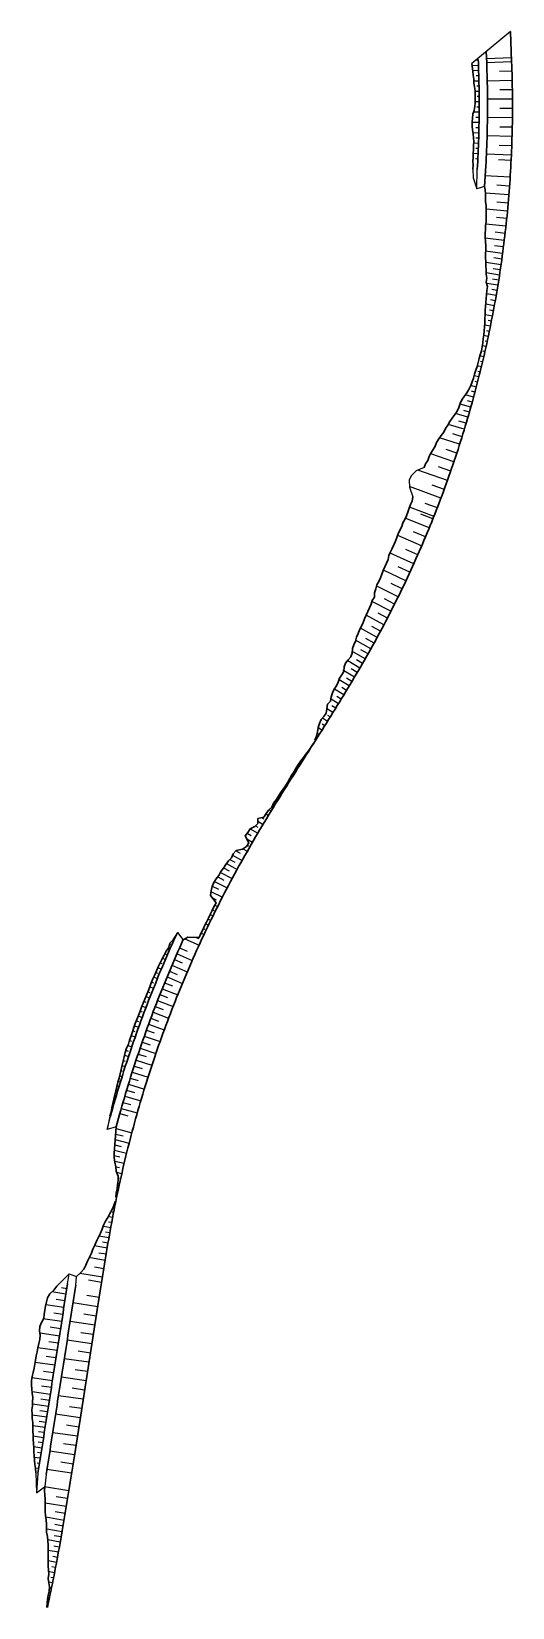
# Model space of a CAD drawing. Header units: metres. Extents: x 288738 to 324331, y 7399322 to 7465117.
# Drawn here: x 321166 to 321397, y 7407635 to 7408392 of the extents above; entities that cross this region are included whole.
import ezdxf

# ---------------------------------------------------------------- set-up
doc = ezdxf.new("R2010")
doc.units = ezdxf.units.M
doc.header["$LTSCALE"] = 10
for name, color, linetype in [('F-HZ-ATERRO-TALUDE', 110, 'Continuous'), ('F-HZ-MUROS', 210, 'Continuous'), ('F-HZ-PIANO-CORTE', 10, 'Continuous'), ('F-HZ-TALUDE', 2, 'Continuous')]:
    doc.layers.add(name, color=color, linetype=linetype)

msp = doc.modelspace()

# ---------------------------------------------------------------- linework, layer by layer
at = {"layer": 'F-HZ-ATERRO-TALUDE', "linetype": 'Continuous', "lineweight": -3}
for p, q in [((321380.175, 7408378.824), (321379.415, 7408378.791)), ((321396.16, 7408379.524), (321384.172, 7408378.999)), ((321380.292, 7408375.902), (321377.116, 7408375.781)), ((321380.374, 7408373.404), (321377.498, 7408373.308)), ((321380.192, 7408378.4), (321378.874, 7408378.344)), ((321396.234, 7408377.683), (321384.244, 7408377.199)), ((321396.389, 7408373.186), (321390.392, 7408372.994)), ((321380.511, 7408368.406), (321378.092, 7408368.348)), ((321380.452, 7408370.905), (321379.138, 7408370.867)), ((321380.565, 7408365.906), (321379.458, 7408365.885)), ((321396.509, 7408368.688), (321384.513, 7408368.406)), ((321396.591, 7408364.188), (321390.592, 7408364.098)), ((321380.643, 7408358.407), (321378.633, 7408358.398)), ((321380.601, 7408363.406), (321378.706, 7408363.38)), ((321380.646, 7408355.907), (321379.494, 7408355.907)), ((321380.629, 7408360.907), (321379.669, 7408360.898)), ((321396.636, 7408359.689), (321384.636, 7408359.609)), ((321380.582, 7408348.407), (321377.292, 7408348.456)), ((321380.637, 7408353.407), (321377.822, 7408353.421)), ((321380.614, 7408350.907), (321379.053, 7408350.922)), ((321396.612, 7408350.689), (321384.613, 7408350.811)), ((321396.643, 7408355.189), (321390.643, 7408355.199)), ((321380.48, 7408343.408), (321377.682, 7408343.477)), ((321380.534, 7408345.907), (321378.976, 7408345.938)), ((321380.407, 7408340.909), (321379.103, 7408340.947)), ((321396.438, 7408341.691), (321384.443, 7408342.015)), ((321396.544, 7408346.19), (321390.545, 7408346.301)), ((321380.13, 7408333.414), (321377.816, 7408333.516)), ((321380.329, 7408338.41), (321377.884, 7408338.494)), ((321380.231, 7408335.912), (321379.043, 7408335.959)), ((321396.114, 7408332.697), (321384.126, 7408333.223)), ((321396.295, 7408337.193), (321390.299, 7408337.406)), ((321380.008, 7408330.917), (321378.875, 7408330.972)), ((321395.991, 7408330.2), (321389.999, 7408330.491)), ((321395.533, 7408322.122), (321383.297, 7408322.903)), ((321395.244, 7408317.879), (321389.161, 7408318.316)), ((321394.919, 7408313.638), (321383.614, 7408314.541)), ((321394.235, 7408305.909), (321383.935, 7408306.882)), ((321394.59, 7408309.773), (321389.209, 7408310.241)), ((321393.496, 7408298.628), (321383.794, 7408299.678)), ((321393.105, 7408295.179), (321388.324, 7408295.728)), ((321393.877, 7408302.268), (321388.901, 7408302.772)), ((321392.698, 7408291.732), (321383.509, 7408292.848)), ((321392.312, 7408288.655), (321388.038, 7408289.199)), ((321391.907, 7408285.581), (321383.71, 7408286.673)), ((321391.146, 7408280.103), (321383.848, 7408281.152)), ((321391.532, 7408282.841), (321387.638, 7408283.38)), ((321390.408, 7408275.158), (321383.998, 7408276.141)), ((321390.018, 7408272.688), (321387.09, 7408273.151)), ((321390.78, 7408277.63), (321387.353, 7408278.139)), ((321388.794, 7408265.289), (321384.152, 7408266.09)), ((321389.624, 7408270.22), (321384.349, 7408271.079)), ((321389.211, 7408267.754), (321386.742, 7408268.168)), ((321387.918, 7408260.366), (321383.783, 7408261.12)), ((321387.457, 7408257.909), (321385.573, 7408258.262)), ((321388.357, 7408262.827), (321386.164, 7408263.217)), ((321386.027, 7408250.547), (321383.227, 7408251.111)), ((321386.996, 7408255.452), (321383.597, 7408256.104)), ((321386.512, 7408252.999), (321384.962, 7408253.304)), ((321385.012, 7408245.651), (321382.78, 7408246.123)), ((321384.483, 7408243.208), (321383.477, 7408243.425)), ((321385.52, 7408248.099), (321384.265, 7408248.358)), ((321382.845, 7408235.889), (321381.039, 7408236.306)), ((321383.951, 7408240.765), (321382.125, 7408241.169)), ((321383.401, 7408238.326), (321382.499, 7408238.53)), ((321381.694, 7408231.023), (321379.686, 7408231.507)), ((321381.099, 7408228.595), (321380.025, 7408228.859)), ((321382.272, 7408233.455), (321381.322, 7408233.679)), ((321379.254, 7408221.325), (321376.571, 7408222.025)), ((321380.497, 7408226.169), (321378.217, 7408226.74)), ((321379.88, 7408223.746), (321378.681, 7408224.052)), ((321376.634, 7408211.675), (321371.449, 7408213.132)), ((321377.967, 7408216.494), (321374.06, 7408217.552)), ((321377.306, 7408214.083), (321374.969, 7408214.728)), ((321378.615, 7408218.908), (321376.989, 7408219.341)), ((321375.257, 7408206.868), (321369.283, 7408208.607)), ((321374.397, 7408203.943), (321370.919, 7408204.977)), ((321375.951, 7408209.27), (321373.237, 7408210.046)), ((321371.268, 7408193.802), (321361.658, 7408196.867)), ((321373.516, 7408201.025), (321365.736, 7408203.386)), ((321372.403, 7408197.41), (321368.038, 7408198.768)), ((321369.907, 7408189.597), (321364.712, 7408191.301)), ((321368.508, 7408185.404), (321357.34, 7408189.171)), ((321366.953, 7408180.869), (321361.038, 7408182.923)), ((321365.357, 7408176.347), (321351.198, 7408181.408)), ((321363.909, 7408172.105), (321357.995, 7408174.16)), ((321362.23, 7408167.845), (321347.225, 7408173.497)), ((321358.996, 7408159.049), (321347.124, 7408163.521)), ((321358.388, 7408157.947), (321352.57, 7408160.271)), ((321360.675, 7408163.309), (321354.76, 7408165.364)), ((321356.631, 7408153.613), (321345.092, 7408158.341)), ((321354.834, 7408149.287), (321349.052, 7408151.716)), ((321353, 7408144.977), (321341.526, 7408149.915)), ((321349.222, 7408136.416), (321337.849, 7408141.548)), ((321351.129, 7408140.689), (321345.44, 7408143.196)), ((321345.456, 7408128.264), (321334.627, 7408133.372)), ((321347.356, 7408132.332), (321341.792, 7408134.9)), ((321341.713, 7408120.496), (321331.395, 7408125.568)), ((321343.6, 7408124.373), (321338.288, 7408126.931)), ((321338.234, 7408113.542), (321328.996, 7408118.251)), ((321339.987, 7408117.012), (321335.079, 7408119.469)), ((321334.897, 7408107.117), (321326.357, 7408111.617)), ((321333.282, 7408104.07), (321329.13, 7408106.293)), ((321336.575, 7408110.325), (321332.152, 7408112.617)), ((321328.591, 7408095.5), (321321.234, 7408099.613)), ((321331.643, 7408101.036), (321323.564, 7408105.428)), ((321330.123, 7408098.265), (321326.246, 7408100.402)), ((321325.86, 7408090.677), (321319.447, 7408094.35)), ((321327.23, 7408093.086), (321323.774, 7408095.042)), ((321320.782, 7408081.966), (321315.19, 7408085.306)), ((321323.319, 7408086.275), (321317.47, 7408089.699)), ((321322.055, 7408084.118), (321319.125, 7408085.851)), ((321324.593, 7408088.474), (321321.645, 7408090.181)), ((321315.629, 7408073.397), (321311.196, 7408076.131)), ((321318.218, 7408077.674), (321313.348, 7408080.633)), ((321316.928, 7408075.533), (321314.619, 7408076.946)), ((321319.505, 7408079.817), (321316.917, 7408081.376)), ((321313.016, 7408069.133), (321309.006, 7408071.639)), ((321311.704, 7408067.006), (321309.847, 7408068.173)), ((321314.326, 7408071.263), (321312.189, 7408072.59)), ((321307.738, 7408060.64), (321305.43, 7408062.11)), ((321310.385, 7408064.882), (321307.286, 7408066.839)), ((321309.064, 7408062.759), (321307.862, 7408063.522)), ((321303.745, 7408054.291), (321303.24, 7408054.616)), ((321305.078, 7408056.406), (321303.34, 7408057.52)), ((321306.41, 7408058.522), (321305.239, 7408059.27)), ((321204.525, 7407822.201), (321202.282, 7407822.642)), ((321204.063, 7407819.744), (321202.583, 7407820.03)), ((321204.994, 7407824.657), (321204.299, 7407824.796)), ((321202.728, 7407812.364), (321197.959, 7407813.243)), ((321203.611, 7407817.286), (321200.106, 7407817.952)), ((321203.165, 7407814.826), (321201.115, 7407815.209)), ((321200.892, 7407801.614), (321193.132, 7407802.955)), ((321201.873, 7407807.438), (321195.771, 7407808.528)), ((321201.379, 7407804.527), (321197.922, 7407805.134)), ((321202.296, 7407809.902), (321199.578, 7407810.395)), ((321200.226, 7407797.556), (321195.787, 7407798.306)), ((321182.496, 7407787.993), (321179.96, 7407788.396)), ((321199.57, 7407793.496), (321188.751, 7407795.285)), ((321199.174, 7407791.028), (321192.987, 7407792.038)), ((321181.075, 7407778.916), (321172.404, 7407780.244)), ((321182.092, 7407785.416), (321175.221, 7407786.497)), ((321181.583, 7407782.166), (321177.374, 7407782.819)), ((321197.327, 7407779.286), (321185.468, 7407781.122)), ((321198.023, 7407783.732), (321192.097, 7407784.667)), ((321180.024, 7407772.191), (321171.047, 7407773.533)), ((321180.549, 7407775.554), (321176.194, 7407776.212)), ((321196.632, 7407774.84), (321190.7, 7407775.743)), ((321178.935, 7407765.217), (321169.623, 7407766.582)), ((321179.479, 7407768.704), (321174.56, 7407769.432)), ((321195.937, 7407770.394), (321184.07, 7407772.172)), ((321195.242, 7407765.948), (321189.307, 7407766.825)), ((321177.854, 7407758.299), (321168.614, 7407759.633)), ((321178.394, 7407761.758), (321173.887, 7407762.413)), ((321194.547, 7407761.502), (321182.673, 7407763.236)), ((321193.853, 7407757.056), (321187.914, 7407757.915)), ((321176.746, 7407751.207), (321167.271, 7407752.56)), ((321177.3, 7407754.753), (321172.605, 7407755.427)), ((321193.158, 7407752.61), (321181.279, 7407754.314)), ((321175.584, 7407743.774), (321165.653, 7407745.185)), ((321176.165, 7407747.491), (321171.37, 7407748.173)), ((321191.768, 7407743.718), (321179.888, 7407745.407)), ((321192.463, 7407748.164), (321186.523, 7407749.011)), ((321174.557, 7407737.198), (321165.771, 7407738.447)), ((321174.106, 7407734.313), (321170.073, 7407734.887)), ((321175.071, 7407740.486), (321170.313, 7407741.162)), ((321190.379, 7407734.826), (321178.498, 7407736.514)), ((321191.073, 7407739.272), (321185.133, 7407740.115)), ((321172.842, 7407726.231), (321165.901, 7407727.229)), ((321173.655, 7407731.428), (321165.945, 7407732.527)), ((321173.249, 7407728.83), (321169.494, 7407729.367)), ((321188.989, 7407725.934), (321177.11, 7407727.635)), ((321189.684, 7407730.38), (321183.744, 7407731.226)), ((321172.07, 7407721.291), (321166.144, 7407722.151)), ((321172.456, 7407723.761), (321169.271, 7407724.221)), ((321188.294, 7407721.488), (321182.356, 7407722.344)), ((321171.298, 7407716.351), (321166.313, 7407717.083)), ((321170.912, 7407713.881), (321168.669, 7407714.213)), ((321171.684, 7407718.821), (321168.942, 7407719.221)), ((321187.599, 7407717.042), (321175.725, 7407718.771)), ((321186.904, 7407712.596), (321180.968, 7407713.47)), ((321170.526, 7407711.411), (321166.576, 7407711.999)), ((321169.753, 7407706.472), (321166.844, 7407706.912)), ((321170.139, 7407708.941), (321168.432, 7407709.198)), ((321186.21, 7407708.15), (321174.341, 7407709.921)), ((321185.514, 7407703.704), (321179.582, 7407704.603)), ((321168.978, 7407701.532), (321167.334, 7407701.786)), ((321169.366, 7407704.002), (321168.175, 7407704.184)), ((321184.817, 7407699.258), (321172.957, 7407701.087)), ((321183.492, 7407690.895), (321171.836, 7407692.76)), ((321182.257, 7407683.267), (321172.094, 7407684.957)), ((321182.88, 7407687.08), (321177.429, 7407687.969)), ((321181.159, 7407676.662), (321172.361, 7407678.18)), ((321180.688, 7407673.895), (321176.661, 7407674.601)), ((321181.711, 7407679.964), (321176.957, 7407680.769)), ((321180.209, 7407671.129), (321172.84, 7407672.443)), ((321179.34, 7407666.205), (321173.299, 7407667.314)), ((321179.778, 7407668.666), (321176.426, 7407669.273)), ((321178.446, 7407661.286), (321173.565, 7407662.207)), ((321177.99, 7407658.828), (321175.748, 7407659.257)), ((321178.897, 7407663.745), (321176.208, 7407664.245)), ((321177.526, 7407656.371), (321173.516, 7407657.149)), ((321176.582, 7407651.461), (321173.588, 7407652.058)), ((321177.058, 7407653.915), (321175.311, 7407654.259)), ((321175.612, 7407646.556), (321173.771, 7407646.933)), ((321175.119, 7407644.105), (321174.564, 7407644.22)), ((321176.101, 7407649.008), (321174.85, 7407649.26)), ((321173.597, 7407636.761), (321173.118, 7407636.864)), ((321174.112, 7407639.208), (321173.75, 7407639.285)), ((321174.617, 7407641.656), (321173.781, 7407641.831))]:
    msp.add_line(p, q, dxfattribs=at)
at = {"layer": 'F-HZ-MUROS', "flags": 128}
msp.add_lwpolyline([(321395.64, 7408392.194), (321377.124, 7408376.898)], dxfattribs=at)
at = {"layer": 'F-HZ-PIANO-CORTE'}
for p, q in [((321299.209, 7408047.263), (321299.241, 7408047.242)), ((321300.59, 7408049.347), (321300.611, 7408049.333)), ((321293.307, 7408039.169), (321293.614, 7408038.972)), ((321294.69, 7408041.252), (321295.258, 7408040.887)), ((321296.15, 7408043.286), (321296.373, 7408043.142)), ((321297.729, 7408045.242), (321297.934, 7408045.11)), ((321288.175, 7408030.578), (321288.381, 7408030.447)), ((321289.41, 7408032.756), (321289.917, 7408032.432)), ((321290.678, 7408034.914), (321290.964, 7408034.731)), ((321291.992, 7408037.042), (321292.584, 7408036.662)), ((321283.976, 7408024.355), (321284.616, 7408023.953)), ((321285.329, 7408026.459), (321285.633, 7408026.268)), ((321286.793, 7408028.493), (321287.26, 7408028.197)), ((321278.179, 7408016.169), (321279.379, 7408015.434)), ((321279.608, 7408018.23), (321280.145, 7408017.899)), ((321281.258, 7408020.153), (321281.988, 7408019.7)), ((321282.568, 7408022.285), (321282.934, 7408022.056)), ((321270.677, 7408008.968), (321274.234, 7408006.86)), ((321273.109, 7408010.446), (321274.309, 7408009.727)), ((321274.283, 7408012.67), (321276.794, 7408011.154)), ((321276.231, 7408014.423), (321277.157, 7408013.859)), ((321268.943, 7408004.152), (321271.705, 7408002.546)), ((321269.198, 7408006.917), (321271.082, 7408005.811)), ((321269.203, 7408001.102), (321269.828, 7408000.742)), ((321259.171, 7407992.303), (321264.326, 7407989.487)), ((321260.8, 7407994.289), (321263.166, 7407992.983)), ((321262.171, 7407996.414), (321266.748, 7407993.861)), ((321263.734, 7407998.43), (321265.854, 7407997.235)), ((321267.134, 7407999.396), (321269.208, 7407998.214)), ((321255.041, 7407985.853), (321257.891, 7407984.345)), ((321256.378, 7407988.068), (321261.943, 7407985.092)), ((321257.762, 7407990.193), (321260.445, 7407988.743)), ((321251.756, 7407978.951), (321257.245, 7407976.141)), ((321252.353, 7407981.488), (321255.372, 7407979.925)), ((321253.514, 7407983.736), (321259.549, 7407980.579)), ((321252.449, 7407975.768), (321254.278, 7407974.841)), ((321252.534, 7407970.105), (321253.199, 7407969.776)), ((321253.654, 7407972.348), (321254.981, 7407971.683)), ((321249.233, 7407963.349), (321250.571, 7407962.709)), ((321250.357, 7407965.59), (321251.007, 7407965.275)), ((321251.346, 7407967.896), (321252.755, 7407967.206)), ((321233.495, 7407955.576), (321233.921, 7407955.384)), ((321239.261, 7407956.205), (321246.066, 7407953.103)), ((321244.711, 7407956.819), (321245.975, 7407956.235)), ((321247.037, 7407958.842), (321248.425, 7407958.192)), ((321248.162, 7407961.083), (321248.827, 7407960.768)), ((321229.626, 7407949.073), (321230.254, 7407948.801)), ((321230.976, 7407951.217), (321231.885, 7407950.818)), ((321231.859, 7407953.565), (321232.378, 7407953.334)), ((321235.45, 7407948.989), (321242.776, 7407945.775)), ((321236.683, 7407951.771), (321240.338, 7407950.144)), ((321225.28, 7407940.024), (321226.123, 7407939.675)), ((321226.278, 7407942.325), (321227.93, 7407941.633)), ((321227.32, 7407944.607), (321228.111, 7407944.272)), ((321228.446, 7407946.853), (321229.887, 7407946.234)), ((321231.837, 7407940.607), (321235.525, 7407939.059)), ((321233.027, 7407943.408), (321240.387, 7407940.272)), ((321234.231, 7407946.202), (321237.902, 7407944.615)), ((321222.399, 7407933.073), (321224.134, 7407932.382)), ((321223.283, 7407935.421), (321224.176, 7407935.061)), ((321224.254, 7407937.734), (321226.012, 7407937.016)), ((321228.359, 7407932.168), (321235.784, 7407929.19)), ((321229.504, 7407934.988), (321233.208, 7407933.479)), ((321230.663, 7407937.8), (321238.056, 7407934.743)), ((321219.549, 7407926.108), (321220.471, 7407925.754)), ((321220.527, 7407928.419), (321222.297, 7407927.732)), ((321221.479, 7407930.74), (321222.345, 7407930.399)), ((321226.115, 7407926.512), (321233.571, 7407923.613)), ((321227.23, 7407929.343), (321230.95, 7407927.874)), ((321215.931, 7407916.747), (321216.906, 7407916.393)), ((321216.817, 7407919.094), (321218.743, 7407918.384)), ((321217.741, 7407921.428), (321218.679, 7407921.077)), ((321218.635, 7407923.771), (321220.5, 7407923.066)), ((321222.862, 7407917.984), (321226.613, 7407916.594)), ((321223.931, 7407920.833), (321231.418, 7407918.013)), ((321225.016, 7407923.675), (321228.751, 7407922.245)), ((321213.454, 7407909.64), (321215.352, 7407908.977)), ((321214.244, 7407912.021), (321215.214, 7407911.678)), ((321215.041, 7407914.401), (321217.028, 7407913.688)), ((321219.744, 7407909.406), (321227.289, 7407906.745)), ((321220.769, 7407912.27), (321224.534, 7407910.92)), ((321221.807, 7407915.13), (321229.323, 7407912.39)), ((321210.909, 7407902.555), (321211.913, 7407902.219)), ((321211.824, 7407904.894), (321213.719, 7407904.252)), ((321212.605, 7407907.279), (321213.568, 7407906.947)), ((321217.743, 7407903.659), (321225.315, 7407901.079)), ((321218.737, 7407906.535), (321222.516, 7407905.225)), ((321209.007, 7407895.26), (321210.573, 7407894.759)), ((321209.644, 7407897.69), (321210.494, 7407897.414)), ((321210.201, 7407900.147), (321212.126, 7407899.512)), ((321214.855, 7407895), (321218.662, 7407893.771)), ((321215.802, 7407897.892), (321223.402, 7407895.393)), ((321216.765, 7407900.778), (321220.558, 7407899.508)), ((321207.243, 7407887.935), (321207.783, 7407887.77)), ((321207.864, 7407890.365), (321209.063, 7407889.993)), ((321208.431, 7407892.813), (321209.122, 7407892.596)), ((321212.105, 7407886.297), (321219.756, 7407883.96)), ((321213.007, 7407889.203), (321216.826, 7407888.014)), ((321213.923, 7407892.104), (321221.549, 7407889.686)), ((321205.428, 7407880.637), (321206.165, 7407880.422)), ((321205.992, 7407883.081), (321206.433, 7407882.95)), ((321206.601, 7407885.512), (321207.593, 7407885.214)), ((321210.349, 7407880.471), (321218.025, 7407878.215)), ((321211.219, 7407883.386), (321215.051, 7407882.238)), ((321203.845, 7407873.283), (321203.973, 7407873.247)), ((321204.35, 7407875.739), (321204.779, 7407875.618)), ((321204.884, 7407878.189), (321205.176, 7407878.105)), ((321207.968, 7407872.186), (321211.822, 7407871.116)), ((321208.655, 7407874.626), (321216.354, 7407872.453)), ((321209.494, 7407877.551), (321213.338, 7407876.444)), ((321206.144, 7407864.947), (321213.742, 7407862.944)), ((321205.539, 7407857.116), (321208.686, 7407856.332)), ((321205.804, 7407859.657), (321212.446, 7407857.971)), ((321205.971, 7407862.3), (321209.53, 7407861.38)), ((321205.241, 7407851.989), (321207.939, 7407851.341)), ((321205.344, 7407854.562), (321211.23, 7407853.121)), ((321205.496, 7407849.337), (321210.056, 7407848.261)), ((321206.098, 7407846.612), (321207.791, 7407846.22)), ((321206.362, 7407843.974), (321208.925, 7407843.391)), ((321207.211, 7407841.212), (321207.793, 7407841.082)), ((321206.226, 7407833.741), (321206.792, 7407833.621)), ((321206.658, 7407836.208), (321206.984, 7407836.137)), ((321207.01, 7407838.692), (321207.837, 7407838.511))]:
    msp.add_line(p, q, dxfattribs=at)
at = {"layer": 'F-HZ-TALUDE'}
msp.add_line((321186.823, 7407789.759), (321187.206, 7407793.83), dxfattribs=at)
at = {"layer": 'F-HZ-TALUDE', "linetype": 'Continuous', "lineweight": 30}
for points in [[(321173.18, 7407634.779), (321173.589, 7407636.707), (321173.994, 7407638.637), (321174.395, 7407640.567), (321174.793, 7407642.497), (321175.186, 7407644.429), (321175.576, 7407646.361), (321175.962, 7407648.294), (321176.343, 7407650.228), (321176.721, 7407652.163), (321177.095, 7407654.098), (321177.465, 7407656.034), (321177.831, 7407657.971), (321178.194, 7407659.909), (321178.552, 7407661.847), (321178.906, 7407663.786), (321179.257, 7407665.726), (321179.603, 7407667.666), (321179.946, 7407669.607), (321180.284, 7407671.549), (321180.62, 7407673.491), (321180.952, 7407675.434), (321181.281, 7407677.379), (321181.607, 7407679.325), (321181.93, 7407681.273), (321182.251, 7407683.221), (321182.57, 7407685.171), (321182.887, 7407687.123), (321183.202, 7407689.075), (321183.515, 7407691.028), (321183.826, 7407692.983), (321184.137, 7407694.939), (321184.446, 7407696.896), (321184.754, 7407698.853), (321185.062, 7407700.812), (321185.369, 7407702.772), (321185.676, 7407704.733), (321185.982, 7407706.694), (321186.289, 7407708.657), (321197.108, 7407777.884), (321197.419, 7407779.876), (321197.731, 7407781.87), (321198.043, 7407783.864), (321198.357, 7407785.858), (321198.671, 7407787.854), (321198.987, 7407789.85), (321199.305, 7407791.846), (321199.624, 7407793.844), (321199.946, 7407795.841), (321200.27, 7407797.839), (321200.597, 7407799.838), (321200.927, 7407801.837), (321201.261, 7407803.836), (321201.597, 7407805.835), (321201.938, 7407807.835), (321202.283, 7407809.835), (321202.632, 7407811.835), (321202.986, 7407813.835), (321203.344, 7407815.835), (321203.708, 7407817.835), (321204.077, 7407819.835), (321204.452, 7407821.835), (321204.832, 7407823.835), (321205.22, 7407825.834), (321205.613, 7407827.833), (321206.013, 7407829.831), (321206.421, 7407831.829), (321206.834, 7407833.826), (321207.256, 7407835.823), (321207.686, 7407837.819), (321208.122, 7407839.814), (321208.566, 7407841.808), (321209.018, 7407843.802), (321209.476, 7407845.794), (321209.943, 7407847.786), (321210.416, 7407849.777), (321210.897, 7407851.767), (321211.386, 7407853.757), (321211.881, 7407855.745), (321212.385, 7407857.732), (321212.895, 7407859.718), (321213.413, 7407861.702), (321213.938, 7407863.685), (321214.471, 7407865.666), (321215.01, 7407867.645), (321215.557, 7407869.621), (321216.111, 7407871.596), (321216.672, 7407873.569), (321217.24, 7407875.539), (321217.815, 7407877.508), (321218.398, 7407879.474), (321218.987, 7407881.439), (321219.584, 7407883.401), (321220.188, 7407885.361), (321220.799, 7407887.319), (321221.417, 7407889.274), (321222.042, 7407891.227), (321222.674, 7407893.178), (321223.314, 7407895.127), (321223.96, 7407897.073), (321224.613, 7407899.017), (321225.274, 7407900.959), (321225.941, 7407902.898), (321226.616, 7407904.834), (321227.297, 7407906.769), (321227.986, 7407908.7), (321228.681, 7407910.629), (321229.384, 7407912.556), (321230.094, 7407914.48), (321230.81, 7407916.401), (321231.534, 7407918.32), (321232.264, 7407920.236), (321233.001, 7407922.15), (321233.746, 7407924.061), (321234.497, 7407925.969), (321235.255, 7407927.874), (321236.02, 7407929.777), (321236.792, 7407931.676), (321237.571, 7407933.573), (321238.357, 7407935.467), (321239.149, 7407937.358), (321239.949, 7407939.247), (321240.755, 7407941.132), (321241.568, 7407943.015), (321242.388, 7407944.894), (321243.215, 7407946.77), (321244.048, 7407948.644), (321244.889, 7407950.514), (321245.736, 7407952.382), (321246.59, 7407954.246), (321247.45, 7407956.107), (321248.318, 7407957.965), (321249.192, 7407959.82), (321250.073, 7407961.671), (321250.96, 7407963.519), (321251.854, 7407965.365), (321252.755, 7407967.206), (321253.663, 7407969.045), (321254.577, 7407970.88), (321255.498, 7407972.712), (321256.426, 7407974.541), (321257.36, 7407976.366), (321258.3, 7407978.188), (321259.248, 7407980.006), (321260.202, 7407981.821), (321261.162, 7407983.632), (321262.129, 7407985.44), (321263.103, 7407987.244), (321264.083, 7407989.045), (321265.07, 7407990.842), (321266.063, 7407992.636), (321267.063, 7407994.426), (321268.07, 7407996.212), (321269.082, 7407997.995), (321270.101, 7407999.774), (321271.126, 7408001.55), (321272.156, 7408003.322), (321273.191, 7408005.091), (321274.231, 7408006.854), (321275.274, 7408008.613), (321276.321, 7408010.368), (321277.372, 7408012.118), (321278.426, 7408013.863), (321279.483, 7408015.605), (321280.542, 7408017.342), (321281.604, 7408019.076), (321282.668, 7408020.806), (321283.735, 7408022.532), (321284.803, 7408024.255), (321285.872, 7408025.974), (321286.943, 7408027.691), (321288.015, 7408029.404), (321289.088, 7408031.114), (321290.162, 7408032.821), (321291.236, 7408034.525), (321292.31, 7408036.228), (321293.384, 7408037.927), (321294.458, 7408039.624), (321295.532, 7408041.32), (321296.605, 7408043.013), (321297.677, 7408044.704), (321298.748, 7408046.393), (321299.817, 7408048.081), (321300.885, 7408049.767), (321301.952, 7408051.452), (321303.016, 7408053.136), (321304.079, 7408054.818), (321305.138, 7408056.499), (321306.196, 7408058.18), (321307.25, 7408059.86), (321308.302, 7408061.539), (321309.35, 7408063.217), (321310.396, 7408064.896), (321311.437, 7408066.573), (321312.475, 7408068.251), (321313.508, 7408069.929), (321314.538, 7408071.606), (321315.563, 7408073.284), (321316.584, 7408074.962), (321317.599, 7408076.641), (321318.61, 7408078.32), (321319.616, 7408079.999), (321320.616, 7408081.68), (321321.611, 7408083.361), (321322.6, 7408085.043), (321323.583, 7408086.726), (321324.56, 7408088.41), (321325.532, 7408090.098), (321326.499, 7408091.789), (321327.46, 7408093.483), (321328.414, 7408095.181), (321329.364, 7408096.882), (321330.306, 7408098.586), (321331.242, 7408100.294), (321332.172, 7408102.005), (321333.096, 7408103.72), (321334.014, 7408105.438), (321334.925, 7408107.159), (321335.83, 7408108.884), (321336.729, 7408110.612), (321337.622, 7408112.343), (321338.508, 7408114.077), (321339.388, 7408115.815), (321340.261, 7408117.556), (321341.128, 7408119.3), (321341.989, 7408121.047), (321342.844, 7408122.797), (321343.692, 7408124.55), (321344.533, 7408126.307), (321345.369, 7408128.066), (321346.198, 7408129.829), (321347.02, 7408131.594), (321347.836, 7408133.363), (321348.646, 7408135.134), (321349.449, 7408136.909), (321350.246, 7408138.686), (321351.036, 7408140.466), (321351.819, 7408142.249), (321352.597, 7408144.035), (321353.367, 7408145.824), (321354.132, 7408147.616), (321354.889, 7408149.41), (321355.64, 7408151.207), (321356.385, 7408153.007), (321357.123, 7408154.809), (321357.855, 7408156.614), (321358.579, 7408158.422), (321359.298, 7408160.233), (321360.009, 7408162.046), (321360.715, 7408163.861), (321361.413, 7408165.68), (321362.105, 7408167.5), (321362.79, 7408169.323), (321363.469, 7408171.149), (321364.141, 7408172.977), (321364.806, 7408174.808), (321365.465, 7408176.641), (321366.117, 7408178.476), (321366.762, 7408180.314), (321367.4, 7408182.154), (321368.032, 7408183.997), (321368.657, 7408185.842), (321369.276, 7408187.689), (321369.888, 7408189.538), (321370.493, 7408191.389), (321371.091, 7408193.243), (321371.682, 7408195.099), (321372.267, 7408196.957), (321372.845, 7408198.817), (321373.416, 7408200.679), (321373.98, 7408202.543), (321374.538, 7408204.41), (321375.089, 7408206.278), (321375.633, 7408208.148), (321376.17, 7408210.02), (321376.7, 7408211.895), (321377.224, 7408213.771), (321377.741, 7408215.649), (321378.25, 7408217.529), (321378.754, 7408219.411), (321379.25, 7408221.294), (321379.739, 7408223.18), (321380.221, 7408225.067), (321380.697, 7408226.956), (321381.166, 7408228.846), (321381.627, 7408230.739), (321382.082, 7408232.633), (321382.53, 7408234.528), (321382.972, 7408236.426), (321383.406, 7408238.324), (321383.833, 7408240.225), (321384.253, 7408242.127), (321384.667, 7408244.03), (321385.073, 7408245.935), (321385.473, 7408247.842), (321385.865, 7408249.75), (321386.251, 7408251.659), (321386.63, 7408253.57), (321387.002, 7408255.482), (321387.366, 7408257.396), (321387.724, 7408259.31), (321388.075, 7408261.226), (321388.419, 7408263.144), (321388.756, 7408265.062), (321389.086, 7408266.982), (321389.409, 7408268.903), (321389.725, 7408270.825), (321390.034, 7408272.749), (321390.335, 7408274.673), (321390.63, 7408276.599), (321390.918, 7408278.525), (321391.199, 7408280.453), (321391.473, 7408282.382), (321391.74, 7408284.311), (321392, 7408286.242), (321392.252, 7408288.173), (321392.498, 7408290.106), (321392.737, 7408292.039), (321392.969, 7408293.973), (321393.193, 7408295.909), (321393.411, 7408297.844), (321393.621, 7408299.781), (321393.825, 7408301.718), (321394.021, 7408303.657), (321394.21, 7408305.595), (321394.393, 7408307.535), (321394.568, 7408309.475), (321394.736, 7408311.416), (321394.897, 7408313.357), (321395.051, 7408315.299), (321395.198, 7408317.242), (321395.338, 7408319.185), (321395.471, 7408321.129), (321395.597, 7408323.073), (321395.715, 7408325.017), (321395.827, 7408326.962), (321395.931, 7408328.907), (321396.029, 7408330.853), (321396.119, 7408332.799), (321396.202, 7408334.745), (321396.279, 7408336.692), (321396.348, 7408338.639), (321396.41, 7408340.586), (321396.464, 7408342.534), (321396.512, 7408344.481), (321396.553, 7408346.429), (321396.587, 7408348.377), (321396.613, 7408350.325), (321396.632, 7408352.273), (321396.645, 7408354.221), (321396.65, 7408356.17), (321396.648, 7408358.118), (321396.639, 7408360.066), (321396.623, 7408362.014), (321396.6, 7408363.962), (321396.57, 7408365.91), (321396.532, 7408367.858), (321396.488, 7408369.806), (321396.436, 7408371.754), (321396.378, 7408373.701), (321396.312, 7408375.648), (321396.239, 7408377.595), (321395.64, 7408392.194)], [(321379.743, 7408325.949), (321379.851, 7408327.836), (321379.952, 7408329.723), (321380.047, 7408331.61), (321380.134, 7408333.498), (321380.215, 7408335.386), (321380.289, 7408337.274), (321380.356, 7408339.163), (321380.416, 7408341.052), (321380.47, 7408342.941), (321380.516, 7408344.83), (321380.556, 7408346.72), (321380.588, 7408348.609), (321380.614, 7408350.499), (321380.633, 7408352.389), (321380.645, 7408354.279), (321380.65, 7408356.168), (321380.648, 7408358.058), (321380.64, 7408359.948), (321380.624, 7408361.838), (321380.602, 7408363.728), (321380.572, 7408365.617), (321380.536, 7408367.507), (321380.493, 7408369.396), (321380.443, 7408371.286), (321380.386, 7408373.175), (321380.323, 7408375.064), (321380.252, 7408376.952), (321380.175, 7408378.824)], [(321383.277, 7408317.729), (321383.845, 7408327.617), (321383.947, 7408329.519), (321384.042, 7408331.421), (321384.131, 7408333.323), (321384.212, 7408335.226), (321384.287, 7408337.129), (321384.354, 7408339.032), (321384.415, 7408340.935), (321384.468, 7408342.839), (321384.515, 7408344.743), (321384.555, 7408346.647), (321384.588, 7408348.551), (321384.614, 7408350.455), (321384.633, 7408352.36), (321384.645, 7408354.264), (321384.65, 7408356.169), (321384.648, 7408358.073), (321384.639, 7408359.978), (321384.624, 7408361.882), (321384.601, 7408363.786), (321384.572, 7408365.691), (321384.535, 7408367.595), (321384.492, 7408369.499), (321384.442, 7408371.403), (321384.384, 7408373.306), (321384.32, 7408375.21), (321384.249, 7408377.113), (321384.024, 7408382.598)], [(321377.615, 7408326.073), (321377.691, 7408327.954), (321377.673, 7408329.839), (321377.803, 7408331.716), (321377.819, 7408333.599), (321377.866, 7408335.48), (321377.845, 7408337.363), (321378.025, 7408339.239), (321377.855, 7408341.126), (321377.731, 7408343.011), (321377.488, 7408344.896), (321377.304, 7408346.779), (321377.288, 7408348.657), (321377.414, 7408350.534), (321377.611, 7408352.411), (321378.233, 7408354.287), (321378.486, 7408356.168), (321378.663, 7408358.051), (321378.651, 7408359.934), (321378.737, 7408361.817), (321378.7, 7408363.7), (321378.434, 7408365.578), (321378.159, 7408367.455), (321378.005, 7408369.333), (321377.783, 7408371.208), (321377.663, 7408373.085), (321377.127, 7408376.894), (321377.118, 7408376.894)], [(321354.227, 7408182.669), (321354.854, 7408184.465), (321355.979, 7408186.089), (321356.667, 7408187.866), (321357.449, 7408189.611), (321358.466, 7408191.281), (321359.488, 7408192.951), (321360.215, 7408194.721), (321361.251, 7408196.393), (321362.439, 7408198.021), (321363.63, 7408199.653), (321364.469, 7408201.398), (321365.575, 7408203.064), (321366.617, 7408204.754), (321367.73, 7408206.426), (321368.982, 7408208.063), (321370.092, 7408209.746), (321370.888, 7408211.522), (321371.506, 7408213.351), (321372.319, 7408215.127), (321373.404, 7408216.831), (321374.674, 7408218.49), (321375.685, 7408220.223), (321376.58, 7408221.991), (321377.311, 7408223.804), (321377.875, 7408225.661), (321378.455, 7408227.514), (321379.074, 7408229.359), (321379.606, 7408231.227), (321380.189, 7408233.082), (321380.597, 7408234.98), (321381.186, 7408236.836), (321381.712, 7408238.707), (321382.021, 7408240.628), (321382.358, 7408242.541), (321382.565, 7408244.481), (321382.816, 7408246.411), (321382.971, 7408248.36), (321383.17, 7408250.298), (321383.303, 7408252.247), (321383.403, 7408254.201), (321383.599, 7408256.135), (321383.526, 7408258.118), (321383.729, 7408260.047), (321383.819, 7408261.995), (321384.027, 7408263.92), (321384.141, 7408265.861), (321384.39, 7408267.777), (321384.584, 7408269.702), (321384.041, 7408271.745), (321384.314, 7408273.653), (321384.013, 7408275.649), (321384.026, 7408277.593), (321383.883, 7408279.558), (321383.837, 7408281.507), (321383.762, 7408283.456), (321383.688, 7408285.404), (321383.843, 7408287.318), (321383.82, 7408289.255), (321383.655, 7408291.207), (321383.508, 7408293.154), (321383.456, 7408295.088), (321383.762, 7408296.978), (321383.676, 7408298.913), (321383.948, 7408300.807), (321383.994, 7408302.725), (321383.974, 7408304.648), (321384.074, 7408306.559), (321384.015, 7408308.483), (321383.736, 7408310.425), (321383.73, 7408312.34), (321383.649, 7408314.261), (321383.475, 7408316.187), (321383.277, 7408317.729)], [(321301.712, 7408051.606), (321302.406, 7408053.528), (321302.955, 7408055.54), (321303.342, 7408057.651), (321303.847, 7408059.682), (321304.73, 7408061.467), (321305.975, 7408063.018), (321307.101, 7408064.643), (321307.502, 7408066.723), (321307.783, 7408068.872), (321309.211, 7408070.295), (321309.588, 7408072.373), (321310.123, 7408074.346), (321311.017, 7408076.089), (321312.035, 7408077.754), (321312.934, 7408079.487), (321313.56, 7408081.381), (321314.574, 7408083.035), (321315.576, 7408084.693), (321315.747, 7408086.841), (321316.486, 7408088.643), (321317.711, 7408090.156), (321319.036, 7408091.61), (321319.627, 7408093.49), (321319.824, 7408095.591), (321320.41, 7408097.464), (321321.153, 7408099.247), (321321.777, 7408101.093), (321322.524, 7408102.869), (321323.218, 7408104.672), (321324.164, 7408106.337), (321324.945, 7408108.09), (321325.575, 7408109.923), (321326.365, 7408111.669), (321327.151, 7408113.416), (321327.983, 7408115.138), (321328.697, 7408116.921), (321329.215, 7408118.801), (321330.353, 7408120.366), (321330.355, 7408122.501), (321330.974, 7408124.323), (321331.469, 7408126.203), (321332.395, 7408127.871), (321333.288, 7408129.556), (321333.826, 7408131.41), (321334.534, 7408133.182), (321335.271, 7408134.939), (321336.054, 7408136.675), (321336.863, 7408138.398), (321337.266, 7408140.306), (321338.028, 7408142.049), (321338.824, 7408143.776), (321339.588, 7408145.518), (321340.386, 7408147.245), (321341.149, 7408148.988), (321341.737, 7408150.805), (321342.454, 7408152.567), (321343.413, 7408154.226), (321343.944, 7408156.066), (321344.862, 7408157.745), (321345.692, 7408159.461), (321346.392, 7408161.23), (321346.936, 7408163.061), (321347.653, 7408164.823), (321348.484, 7408166.541), (321348.716, 7408168.491)], [(321238.415, 7407955.706), (321240.596, 7407956.994), (321246.035, 7407956.762), (321246.92, 7407958.618), (321247.876, 7407960.44), (321248.712, 7407962.319), (321249.64, 7407964.154), (321250.558, 7407965.994), (321251.347, 7407967.896), (321252.342, 7407969.698), (321253.219, 7407971.557), (321254.211, 7407973.36), (321251.525, 7407977.03), (321251.788, 7407979.221), (321252.267, 7407981.307), (321253.154, 7407983.185), (321254.293, 7407984.931), (321255.626, 7407986.572), (321256.557, 7407988.425), (321257.732, 7407990.147), (321258.859, 7407991.893), (321260.128, 7407993.559), (321261.572, 7407995.126), (321262.447, 7407997.008), (321263.871, 7407998.58), (321266.893, 7407999.24), (321268.837, 7408000.499), (321269.904, 7408002.257), (321268.19, 7408005.636), (321269.479, 7408007.274), (321270.671, 7408008.965), (321272.785, 7408010.1), (321274.218, 7408011.633), (321274.362, 7408013.941), (321277.129, 7408014.654), (321278.293, 7408016.334), (321279.407, 7408018.042), (321280.948, 7408019.483), (321281.808, 7408021.342), (321283.092, 7408022.935), (321284.164, 7408024.656), (321285.259, 7408026.361), (321286.445, 7408028.006), (321287.622, 7408029.654), (321288.659, 7408031.387), (321289.632, 7408033.16), (321290.664, 7408034.892), (321291.724, 7408036.604), (321292.774, 7408038.319), (321293.841, 7408040.022), (321294.981, 7408041.674), (321296.16, 7408043.3), (321297.432, 7408044.862), (321298.669, 7408046.444), (321299.769, 7408048.112), (321300.875, 7408049.774)], [(321203.189, 7407870.869), (321203.765, 7407872.884), (321204.178, 7407874.945), (321204.622, 7407876.997), (321205.074, 7407879.049), (321205.531, 7407881.1), (321206.007, 7407883.147), (321206.514, 7407885.185), (321207.052, 7407887.214), (321207.589, 7407889.245), (321208.091, 7407891.287), (321208.549, 7407893.344), (321209.039, 7407895.392), (321209.587, 7407897.422), (321210.029, 7407899.488), (321210.56, 7407901.526), (321211.235, 7407903.517), (321212.064, 7407905.455), (321212.662, 7407907.472), (321213.388, 7407909.445), (321214.06, 7407911.437), (321214.69, 7407913.443), (321215.414, 7407915.417), (321216.175, 7407917.377), (321216.911, 7407919.345), (321217.691, 7407921.298), (321218.448, 7407923.258), (321219.17, 7407925.232), (321220.005, 7407927.163), (321220.811, 7407929.104), (321221.605, 7407931.049), (321222.373, 7407933.005), (321223.11, 7407934.973), (321223.869, 7407936.932), (321224.779, 7407938.83), (321225.593, 7407940.767), (321226.439, 7407942.69), (321227.317, 7407944.6), (321228.255, 7407946.483), (321229.222, 7407948.353), (321230.254, 7407950.193), (321231.487, 7407951.943), (321231.964, 7407954.026), (321233.538, 7407955.619)], [(321203.433, 7407870.803), (321203.992, 7407872.821), (321204.557, 7407874.838), (321205.13, 7407876.853), (321205.71, 7407878.866), (321206.298, 7407880.876), (321206.893, 7407882.884), (321207.495, 7407884.89), (321208.104, 7407886.894), (321208.721, 7407888.896), (321209.344, 7407890.895), (321209.976, 7407892.893), (321210.614, 7407894.887), (321211.26, 7407896.88), (321211.912, 7407898.87), (321212.572, 7407900.858), (321213.24, 7407902.843), (321213.914, 7407904.826), (321214.596, 7407906.806), (321215.284, 7407908.784), (321215.98, 7407910.759), (321216.684, 7407912.732), (321217.394, 7407914.702), (321218.111, 7407916.67), (321218.836, 7407918.635), (321219.568, 7407920.597), (321220.306, 7407922.557), (321221.052, 7407924.514), (321221.805, 7407926.468), (321222.565, 7407928.42), (321223.333, 7407930.368), (321224.107, 7407932.314), (321224.888, 7407934.257), (321225.676, 7407936.198), (321226.472, 7407938.135), (321227.274, 7407940.069), (321228.083, 7407942.001), (321228.9, 7407943.929), (321229.723, 7407945.855), (321230.554, 7407947.777), (321231.391, 7407949.697), (321232.235, 7407951.613), (321233.086, 7407953.526), (321233.945, 7407955.437)], [(321206.207, 7407865.825), (321207.847, 7407871.755), (321208.408, 7407873.757), (321208.977, 7407875.758), (321209.554, 7407877.757), (321210.137, 7407879.753), (321210.728, 7407881.748), (321211.326, 7407883.74), (321211.931, 7407885.73), (321212.543, 7407887.718), (321213.163, 7407889.703), (321213.789, 7407891.686), (321214.423, 7407893.667), (321215.064, 7407895.646), (321215.713, 7407897.622), (321216.368, 7407899.596), (321217.031, 7407901.568), (321217.701, 7407903.537), (321218.378, 7407905.503), (321219.062, 7407907.468), (321219.753, 7407909.429), (321220.451, 7407911.388), (321221.156, 7407913.345), (321221.869, 7407915.299), (321222.588, 7407917.25), (321223.315, 7407919.199), (321224.049, 7407921.145), (321224.79, 7407923.088), (321225.537, 7407925.029), (321226.292, 7407926.967), (321227.054, 7407928.902), (321227.823, 7407930.834), (321228.599, 7407932.764), (321229.382, 7407934.69), (321230.171, 7407936.614), (321230.968, 7407938.535), (321231.772, 7407940.453), (321232.583, 7407942.368), (321233.4, 7407944.28), (321234.225, 7407946.19), (321235.057, 7407948.096), (321235.895, 7407949.999), (321236.74, 7407951.899), (321238.464, 7407955.734)], [(321206.012, 7407831.915), (321206.251, 7407833.95), (321206.627, 7407835.959), (321206.883, 7407837.994), (321207.251, 7407840.007), (321207.181, 7407842.12), (321206.148, 7407844.457), (321206.107, 7407846.575), (321205.578, 7407848.813), (321205.234, 7407851.014), (321205.25, 7407853.135), (321205.387, 7407855.231), (321205.556, 7407857.324), (321205.788, 7407859.403), (321205.924, 7407861.511), (321206.051, 7407863.625), (321206.2, 7407865.736), (321206.207, 7407865.825)], [(321187.206, 7407793.83), (321189.066, 7407795.593), (321190.601, 7407797.406), (321191.65, 7407799.298), (321192.437, 7407801.234), (321193.414, 7407803.137), (321194.375, 7407805.041), (321195.063, 7407806.992), (321195.946, 7407808.909), (321196.755, 7407810.838), (321197.721, 7407812.737), (321198.626, 7407814.646), (321199.517, 7407816.556), (321200.055, 7407818.532), (321201.112, 7407820.408), (321202.19, 7407822.278), (321203.216, 7407824.156), (321204.235, 7407826.032), (321205.042, 7407827.949), (321205.714, 7407829.893)], [(321167.643, 7407699.512), (321167.406, 7407701.533), (321167.152, 7407703.557), (321166.899, 7407705.581), (321166.755, 7407707.59), (321166.718, 7407709.584), (321166.651, 7407711.584), (321166.494, 7407713.598), (321166.368, 7407715.61), (321166.331, 7407717.609), (321166.201, 7407719.624), (321166.143, 7407721.63), (321166.134, 7407723.631), (321165.872, 7407725.67), (321165.769, 7407727.688), (321165.724, 7407729.7), (321165.93, 7407731.677), (321166.04, 7407733.671), (321166.121, 7407735.671), (321165.771, 7407737.735), (321165.652, 7407739.768), (321165.562, 7407741.799), (321165.539, 7407743.823), (321165.867, 7407745.799), (321166.33, 7407747.759), (321166.792, 7407749.722), (321167.05, 7407751.715), (321167.389, 7407753.7), (321167.848, 7407755.67), (321168.196, 7407757.658), (321168.615, 7407759.638), (321169.069, 7407761.615), (321169.504, 7407763.597), (321169.631, 7407765.626), (321169.334, 7407767.721), (321169.472, 7407769.754), (321170.306, 7407771.686), (321171.378, 7407773.585), (321171.581, 7407775.615), (321171.857, 7407777.636), (321172.261, 7407779.641), (321172.766, 7407781.632), (321173.197, 7407783.636), (321174.377, 7407785.525), (321176.235, 7407787.307), (321177.75, 7407789.141), (321183.642, 7407795.063)], [(321168.636, 7407699.358), (321168.942, 7407701.296), (321169.246, 7407703.236), (321169.551, 7407705.178), (321169.855, 7407707.122), (321170.159, 7407709.068), (321170.464, 7407711.016), (321170.769, 7407712.965), (321171.074, 7407714.916), (321171.379, 7407716.87), (321171.685, 7407718.825), (321171.99, 7407720.781), (321172.297, 7407722.74), (321172.603, 7407724.701), (321172.91, 7407726.663), (321173.217, 7407728.627), (321173.524, 7407730.593), (321173.832, 7407732.561), (321174.14, 7407734.53), (321174.448, 7407736.502), (321174.756, 7407738.475), (321175.065, 7407740.45), (321175.374, 7407742.426), (321175.683, 7407744.405), (321175.992, 7407746.385), (321176.302, 7407748.367), (321176.612, 7407750.351), (321176.922, 7407752.337), (321177.233, 7407754.324), (321177.544, 7407756.313), (321177.855, 7407758.304), (321178.166, 7407760.297), (321178.477, 7407762.291), (321178.789, 7407764.287), (321179.101, 7407766.285), (321179.414, 7407768.285), (321179.726, 7407770.286), (321180.039, 7407772.289), (321180.353, 7407774.294), (321180.666, 7407776.3), (321180.98, 7407778.309), (321181.294, 7407780.319), (321181.608, 7407782.33), (321181.923, 7407784.344), (321182.239, 7407786.359), (321182.556, 7407788.376), (321182.874, 7407790.394)], [(321172.589, 7407698.742), (321172.895, 7407700.685), (321173.2, 7407702.63), (321173.505, 7407704.577), (321173.81, 7407706.525), (321174.115, 7407708.475), (321174.42, 7407710.426), (321174.725, 7407712.379), (321175.031, 7407714.334), (321175.337, 7407716.29), (321175.643, 7407718.247), (321175.949, 7407720.207), (321176.256, 7407722.168), (321176.562, 7407724.13), (321176.869, 7407726.094), (321177.177, 7407728.06), (321177.484, 7407730.027), (321177.792, 7407731.996), (321178.1, 7407733.967), (321178.408, 7407735.939), (321178.716, 7407737.912), (321179.025, 7407739.887), (321179.334, 7407741.864), (321179.643, 7407743.842), (321179.953, 7407745.822), (321180.262, 7407747.803), (321180.572, 7407749.786), (321180.882, 7407751.771), (321181.192, 7407753.756), (321181.503, 7407755.744), (321181.814, 7407757.733), (321182.125, 7407759.723), (321182.436, 7407761.715), (321182.747, 7407763.708), (321183.059, 7407765.703), (321183.371, 7407767.7), (321183.683, 7407769.698), (321183.995, 7407771.697), (321184.308, 7407773.698), (321184.621, 7407775.701), (321184.934, 7407777.704), (321185.247, 7407779.71), (321185.561, 7407781.717), (321185.875, 7407783.725), (321186.19, 7407785.735), (321186.506, 7407787.746), (321186.823, 7407789.759)], [(321172.903, 7407634.839), (321173.04, 7407636.825), (321173.296, 7407638.786), (321173.522, 7407640.751), (321173.987, 7407642.666), (321174.13, 7407644.648), (321173.924, 7407646.7), (321173.602, 7407648.773), (321173.855, 7407650.728), (321173.772, 7407652.749), (321173.507, 7407654.803), (321173.553, 7407656.795), (321173.485, 7407658.807), (321173.481, 7407660.805), (321173.545, 7407662.789), (321173.551, 7407664.783), (321173.346, 7407666.814), (321173.169, 7407668.837), (321172.767, 7407670.899), (321172.72, 7407672.894), (321172.708, 7407674.882), (321172.496, 7407676.904), (321172.29, 7407678.924), (321172.15, 7407680.933), (321172.163, 7407682.915), (321172.106, 7407684.909), (321172.103, 7407686.895), (321171.977, 7407688.901), (321171.802, 7407690.915), (321171.878, 7407692.889)]]:
    msp.add_lwpolyline(points, dxfattribs=at)
at = {"layer": 'F-HZ-TALUDE'}
for points in [[(321377.615, 7408326.073), (321377.706, 7408321.884), (321379.503, 7408316.632)], [(321383.277, 7408317.729), (321379.503, 7408316.632), (321379.743, 7408325.949)], [(321354.227, 7408182.669), (321350.408, 7408181.079), (321348.042, 7408178.706), (321346.993, 7408176.525), (321347.243, 7408173.262), (321348.716, 7408168.491)], [(321233.538, 7407955.619), (321235.767, 7407959.139)], [(321238.464, 7407955.734), (321235.767, 7407959.139), (321233.945, 7407955.437)], [(321203.189, 7407870.869), (321201.824, 7407864.499)], [(321206.2, 7407865.736), (321201.824, 7407864.499), (321203.433, 7407870.803)], [(321182.874, 7407790.394), (321183.642, 7407795.063), (321187.206, 7407793.83)], [(321167.643, 7407699.512), (321167.914, 7407689.929)], [(321168.636, 7407699.358), (321167.914, 7407689.929), (321171.836, 7407692.76)], [(321172.589, 7407698.742), (321171.878, 7407692.889)]]:
    msp.add_lwpolyline(points, dxfattribs=at)

doc.saveas('drawing.dxf')
